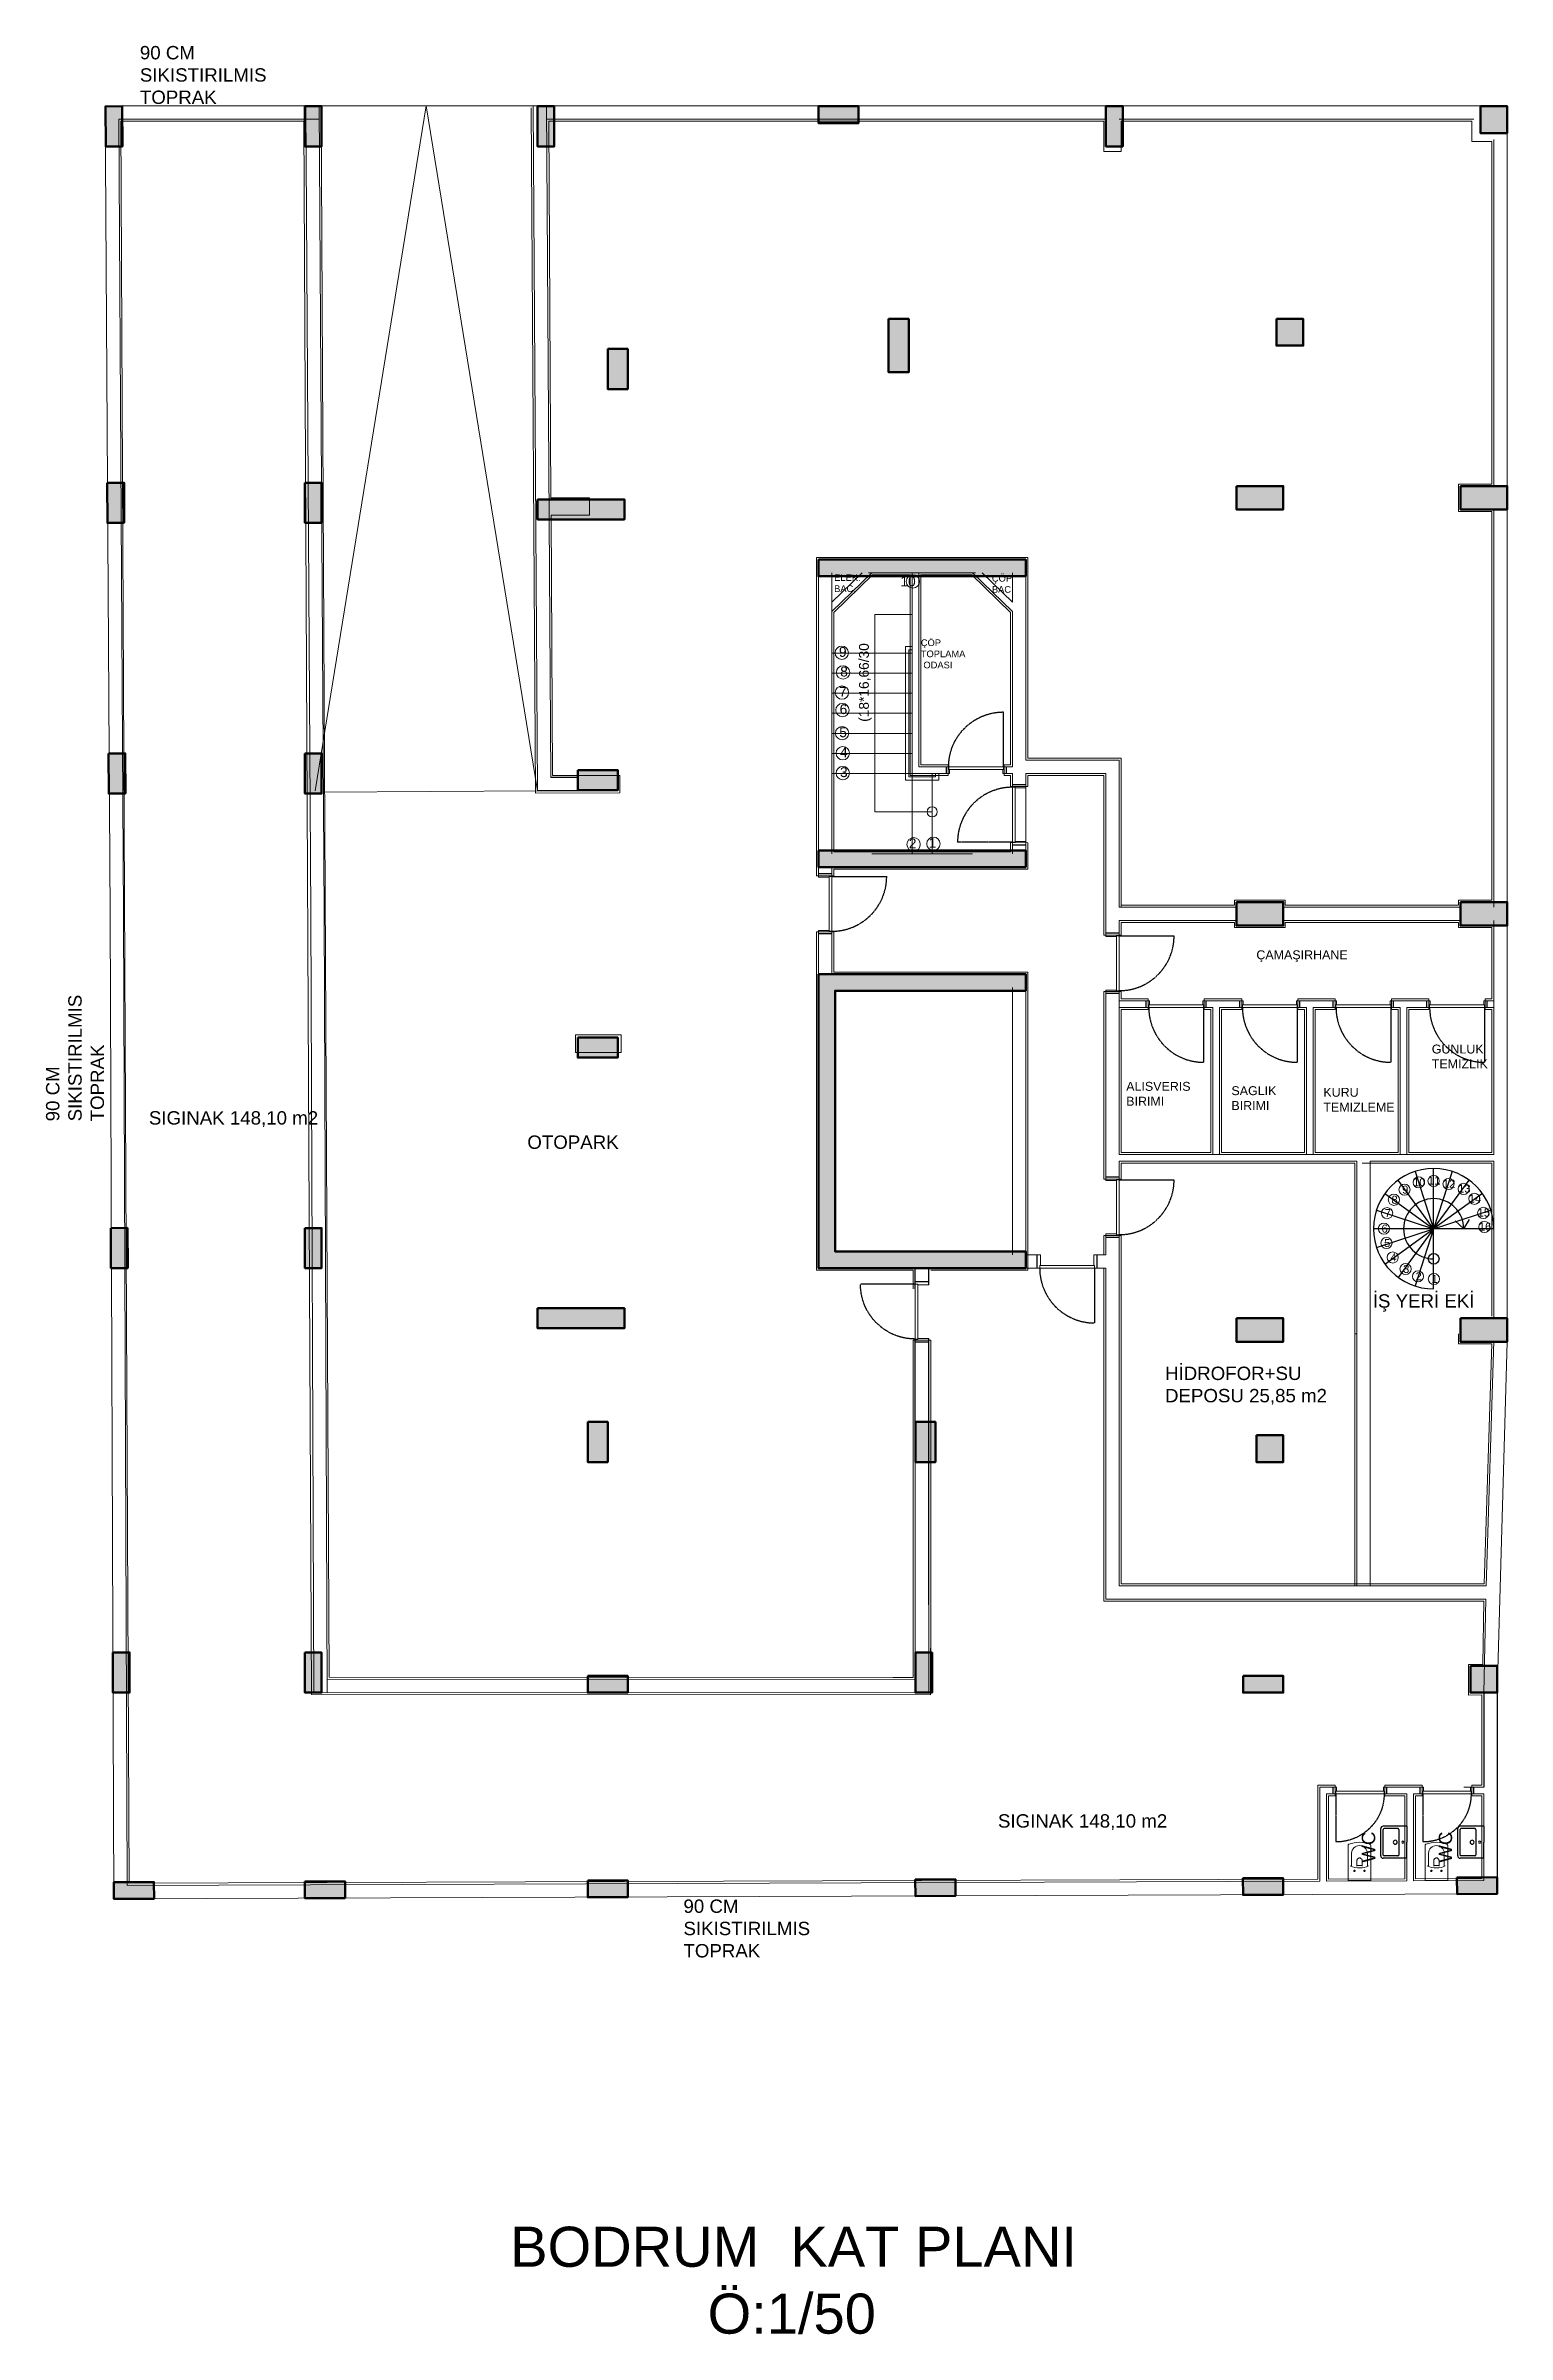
# Model space of a CAD drawing. Header units: millimetres. Extents: x 38129 to 72024, y -56282 to 16512.
# Drawn here: x 41906 to 44092, y -56282 to -52858 of the extents above; entities that cross this region are included whole.
import ezdxf

# ---------------------------------------------------------------- set-up
doc = ezdxf.new("R2010")
doc.units = ezdxf.units.MM
doc.linetypes.add('CENTER2', pattern=[1.125, 0.75, -0.125, 0.125, -0.125])
doc.linetypes.add('HIDDEN', pattern=[0.375, 0.25, -0.125])
for name, color, linetype, lineweight in [('COLUMN4', 3, 'Continuous', 50), ('DUVAR', 255, 'Continuous', 30), ('eşya', 30, 'Continuous', 15), ('İÇ YAZI', 152, 'Continuous', 40), ('MİMARİ', 4, 'Continuous', 9), ('TARAMA', 252, 'Continuous', 0)]:
    doc.layers.add(name, color=color, linetype=linetype, lineweight=lineweight)
for name, color, linetype in [('dek-Merdiven', 2, 'Continuous'), ('HIDDEN', 1, 'HIDDEN'), ('tefriş', 42, 'Continuous')]:
    doc.layers.add(name, color=color, linetype=linetype)
doc.styles.get("Standard").update_dxf_attribs({"font": 'arial.ttf'})

msp = doc.modelspace()

# ---------------------------------------------------------------- texts
at = {"layer": 'MİMARİ'}
for s, width, insert, char_height, attachment_point in [('90 CM SIKISTIRILMIS TOPRAK', 250.343, (42046.9, -52945.5), 20, 7), ('SIGINAK 148,10 m2', 250.343, (42060.4, -54475.7), 20, 7), ('OTOPARK', 250.343, (42626.3, -54508.6), 20, 7), ('İŞ YERİ EKİ', 250.343, (43890.6, -54752), 20, 7), ('HİDROFOR+SU DEPOSU 25,85 m2', 250.343, (43579.9, -54891.2), 20, 7), ('SIGINAK 148,10 m2', 250.343, (43330.1, -55527.4), 20, 7), ('90 CM SIKISTIRILMIS TOPRAK', 250.343, (42859.8, -55718.2), 20, 7), ('\\pi60.91041;BODRUM  KAT PLANI \\P\\pi356.12187;Ö:1/50', 955.804, (42539.8, -56120.7), 60, 1)]:
    msp.add_mtext_dynamic_manual_height_columns(s, width=width, gutter_width=12.5, heights=[0], dxfattribs=dict(at, insert=insert, char_height=char_height, attachment_point=attachment_point))
for s, insert, char_height, width, attachment_point in [('ELEK. \\PBAC.', (43085.1, -53648.7), 10, 125.172, 1), ('10', (43207.1, -53652), 14.7, 26.493, 3), ('ÇÖP \\PBAC.', (43321, -53649.8), 10, 125.172, 1), ('ÇÖP \\PTOPLAMA\\P ODASI', (43214.7, -53746.2), 10, 125.172, 1), ('9', (43092.3, -53757.6), 14.7, 26.493, 1), ('8', (43094.2, -53787), 14.7, 26.493, 1), ('7', (43092.5, -53817.1), 14.7, 26.493, 1), ('6', (43093.3, -53843.3), 14.7, 26.493, 1), ('5', (43092.8, -53877.8), 14.7, 26.493, 1), ('4', (43093.9, -53907.8), 14.7, 26.493, 1), ('3', (43093.9, -53937.5), 14.7, 26.493, 1), ('2', (43208.2, -54044.1), 14.7, 26.493, 3), ('1', (43237.8, -54043.3), 14.7, 26.493, 3), ('ÇAMAŞIRHANE', (43716.5, -54228.8), 13.333, 166.895, 7), ('GUNLUK \\PTEMIZLIK', (43978.8, -54387.9), 13.33, 166.895, 7), ('ALISVERIS \\PBIRIMI', (43521.9, -54443.7), 13.33, 166.895, 7), ('SAGLIK \\PBIRIMI', (43679.2, -54450.2), 13.33, 166.895, 7), ('KURU \\PTEMIZLEME', (43816.7, -54452.6), 13.33, 166.895, 7)]:
    msp.add_mtext(s, dxfattribs=dict(at, insert=insert, char_height=char_height, width=width, attachment_point=attachment_point))
at = {"layer": 'MİMARİ', "insert": (43141.4, -53869.5), "char_height": 14.7, "width": 26.493, "attachment_point": 7, "rotation": 90}
msp.add_mtext('(18*16,66/30', dxfattribs=at)
at = {"layer": 'MİMARİ', "char_height": 20, "rotation": 90}
for s, insert, attachment_point in [('90 CM SIKISTIRILMIS TOPRAK', (41993.5, -54467.2), 7), ('WC', (43874.2, -55576.2), 1), ('WC', (43989.2, -55576.2), 1)]:
    msp.add_mtext_dynamic_manual_height_columns(s, width=250.343, gutter_width=12.5, heights=[0], dxfattribs=dict(at, insert=insert, attachment_point=attachment_point))

# ---------------------------------------------------------------- blocks, each defined once
blk = doc.blocks.new('*U12')
for p, q in [((4, 0), (0, 0)), ((86, 0), (90, 0))]:
    blk.add_line(p, q)
blk.add_lwpolyline([(4, 0), (86, 0), (86, -4), (4, -4)], close=True)
for points in [[(0, -20), (5, -20), (5, -4)], [(90, -20), (85, -20), (85, -4)]]:
    blk.add_lwpolyline(points)
at = {"layer": 'DUVAR'}
for p, q in [((0, 0), (0, -20)), ((90, 0), (90, -20))]:
    blk.add_line(p, q, dxfattribs=at)
at = {"layer": 'HIDDEN'}
blk.add_line((4, 0), (4, 82), dxfattribs=at)
blk.add_arc((4, 0), 82, 360, 90, dxfattribs=at)
blk = doc.blocks.new('*U38')
for p, q in [((4, 0), (0, 0)), ((86, 0), (90, 0))]:
    blk.add_line(p, q)
blk.add_lwpolyline([(4, 0), (86, 0), (86, -4), (4, -4)], close=True)
for points in [[(0, -20), (5, -20), (5, -4)], [(90, -20), (85, -20), (85, -4)]]:
    blk.add_lwpolyline(points)
at = {"layer": 'DUVAR'}
for p, q in [((0, 0), (0, -20)), ((90, 0), (90, -20))]:
    blk.add_line(p, q, dxfattribs=at)
at = {"layer": 'HIDDEN'}
blk.add_line((4, 0), (4, 82), dxfattribs=at)
blk.add_arc((4, 0), 82, 360, 90, dxfattribs=at)
blk = doc.blocks.new('*U39')
for p, q in [((4, 0), (0, 0)), ((86, 0), (90, 0))]:
    blk.add_line(p, q)
blk.add_lwpolyline([(4, 0), (86, 0), (86, -4), (4, -4)], close=True)
for points in [[(0, -10), (5, -10), (5, -4)], [(90, -10), (85, -10), (85, -4)]]:
    blk.add_lwpolyline(points)
at = {"layer": 'DUVAR'}
for p, q in [((0, 0), (0, -10)), ((90, 0), (90, -10))]:
    blk.add_line(p, q, dxfattribs=at)
at = {"layer": 'HIDDEN'}
blk.add_line((4, 0), (4, 82), dxfattribs=at)
blk.add_arc((4, 0), 82, 360, 90, dxfattribs=at)
blk = doc.blocks.new('*U37')
for p, q in [((4, 0), (0, 0)), ((86, 0), (90, 0))]:
    blk.add_line(p, q)
blk.add_lwpolyline([(4, 0), (86, 0), (86, -4), (4, -4)], close=True)
for points in [[(0, -20), (5, -20), (5, -4)], [(90, -20), (85, -20), (85, -4)]]:
    blk.add_lwpolyline(points)
at = {"layer": 'DUVAR'}
for p, q in [((0, 0), (0, -20)), ((90, 0), (90, -20))]:
    blk.add_line(p, q, dxfattribs=at)
at = {"layer": 'HIDDEN'}
blk.add_line((4, 0), (4, 82), dxfattribs=at)
blk.add_arc((4, 0), 82, 360, 90, dxfattribs=at)
blk = doc.blocks.new('*U41')
for p, q in [((4, 0), (0, 0)), ((86, 0), (90, 0))]:
    blk.add_line(p, q)
blk.add_lwpolyline([(4, 0), (86, 0), (86, -4), (4, -4)], close=True)
for points in [[(0, -20), (5, -20), (5, -4)], [(90, -20), (85, -20), (85, -4)]]:
    blk.add_lwpolyline(points)
at = {"layer": 'DUVAR'}
for p, q in [((0, 0), (0, -20)), ((90, 0), (90, -20))]:
    blk.add_line(p, q, dxfattribs=at)
at = {"layer": 'HIDDEN'}
blk.add_line((4, 0), (4, 82), dxfattribs=at)
blk.add_arc((4, 0), 82, 360, 90, dxfattribs=at)
blk = doc.blocks.new('duravit-caro-asma-62')
for p, q in [((-458, 118), (-259, 118)), ((-387, 1), (-388, -3)), ((-386, 5), (-387, 1)), ((-385, 8), (-386, 5)), ((-384, 12), (-385, 8)), ((-382, 15), (-384, 12)), ((-380, 18), (-382, 15)), ((-378, 21), (-380, 18)), ((-376, 24), (-378, 21)), ((-374, 26), (-376, 24)), ((-371, 29), (-374, 26)), ((-368, 31), (-371, 29)), ((-365, 33), (-368, 31)), ((-362, 34), (-365, 33)), ((-359, 36), (-362, 34)), ((-355, 37), (-359, 36)), ((-351, 38), (-355, 37)), ((-347, 38), (-351, 38)), ((-343, 38), (-347, 38)), ((-344, 38), (-264, 38)), ((-271, 37), (-271, -42)), ((-458, -118), (-261, -118)), ((-388, -3), (-388, -7)), ((-388, -7), (-388, -7)), ((-388, -7), (-388, -11)), ((-388, -11), (-388, -15)), ((-388, -15), (-387, -11)), ((-387, -11), (-386, -14)), ((-386, -14), (-385, -10)), ((-385, -10), (-383, -13)), ((-383, -13), (-382, -17)), ((-382, -17), (-380, -20)), ((-380, -20), (-378, -23)), ((-378, -23), (-375, -26)), ((-375, -26), (-373, -29)), ((-373, -29), (-370, -31)), ((-370, -31), (-367, -33)), ((-367, -33), (-364, -35)), ((-364, -35), (-361, -37)), ((-361, -37), (-357, -38)), ((-357, -38), (-353, -39)), ((-353, -39), (-349, -40)), ((-349, -40), (-345, -41)), ((-345, -41), (-341, -41)), ((-264, -42), (-340, -42))]:
    blk.add_line(p, q)
at = {"color": 4, "linetype": 'CENTER2', "ltscale": 30}
for p, q in [((-209, 75), (-176, 75)), ((-193, 91), (-193, 57)), ((-209, -75), (-176, -75)), ((-193, -91), (-193, -57))]:
    blk.add_line(p, q, dxfattribs=at)
blk.add_lwpolyline([(-50, 165, 0.414214), (-55, 170), (-573, 170, 0.320013), (-592, 157, 0.178212), (-592, -157, 0.320013), (-573, -170), (-55, -170, 0.414214), (-50, -165)], format="xyb", close=True)
for centre in [(-193, 75), (-193, -75)]:
    blk.add_circle(centre, 10)
for centre, radius, start, end in [((-454, 0), 118, 91.839, 268.161), ((-598, -4), 360, 359.6639, 23.2064), ((-542, -4), 304, 334.6873, 359.5949)]:
    blk.add_arc(centre, radius, start, end)
blk = doc.blocks.new('A$C5F901649')
at = {"layer": 'tefriş'}
for p, q in [((0, 0), (0, 29.5)), ((3, 32.5), (37, 32.5)), ((4.1, 29.5), (35.9, 29.5)), ((40, 0), (40, 29.5)), ((3, 11.3), (3, 28.4)), ((35.9, 10.1), (4.1, 10.1)), ((37, 11.3), (37, 28.4)), ((0, 0), (20, 0)), ((40, 0), (20, 0))]:
    blk.add_line(p, q, dxfattribs=at)
for centre, radius, start, end in [((3, 29.5), 3, 90, 180), ((4.1, 28.4), 1.13, 90, 179.9238), ((35.9, 28.4), 1.13, 0.0762, 90), ((37, 29.5), 3, 0, 90), ((4.1, 11.3), 1.13, 179.9238, 270), ((20, 14.5), 2.48, 90, 270), ((20, 5.1), 1.31, 90, 270), ((20, 14.5), 2.48, 270, 90), ((20, 5.1), 1.31, 270, 90), ((35.9, 11.3), 1.13, 270, 0.0762)]:
    blk.add_arc(centre, radius, start, end, dxfattribs=at)
blk = doc.blocks.new('*U11')
for p, q in [((4, 0), (0, 0)), ((76, 0), (80, 0))]:
    blk.add_line(p, q)
blk.add_lwpolyline([(4, 0), (76, 0), (76, -4), (4, -4)], close=True)
for points in [[(0, -10), (5, -10), (5, -4)], [(80, -10), (75, -10), (75, -4)]]:
    blk.add_lwpolyline(points)
at = {"layer": 'DUVAR'}
for p, q in [((0, 0), (0, -10)), ((80, 0), (80, -10))]:
    blk.add_line(p, q, dxfattribs=at)
at = {"layer": 'HIDDEN'}
blk.add_line((4, 0), (4, 72), dxfattribs=at)
blk.add_arc((4, 0), 72, 0, 90, dxfattribs=at)
blk = doc.blocks.new('rewtertwe')
at = {"layer": 'TARAMA', "lineweight": -3}
h = blk.add_hatch(dxfattribs=at)
h.set_pattern_fill('ANSI33', color=256, scale=2.5, style=0)
h.set_pattern_definition([(45, (-581316.523, -211139.459), (-11.22532015, 11.22532015), []), (45, (-581305.298, -211139.459), (-11.22532015, 11.22532015), [7.9375, -3.96875])])
h.paths.add_polyline_path([(-100.1, -370.8), (-100.1, -810.8), (209.9, -810.8), (209.9, -785.8), (-75.1, -785.8), (-75.1, -395.8), (209.9, -395.8), (209.9, -370.8)])
h.paths.add_polyline_path([(854.8, -1722.2), (914.8, -1722), (914.9, -1747), (854.9, -1747.2)])
h.paths.add_polyline_path([(534.8, -1723.4), (594.8, -1723.2), (594.9, -1748.2), (534.9, -1748.4)])
h.paths.add_polyline_path([(44.8, -1725.1), (104.8, -1724.9), (104.9, -1749.9), (44.9, -1750.1)])
h.paths.add_polyline_path([(-445.1, -1726.8), (-385.1, -1726.6), (-385, -1751.6), (-445, -1751.8)])
h.paths.add_polyline_path([(-868, -1728.3), (-808, -1728.1), (-807.9, -1753.1), (-867.9, -1753.3)])
h.paths.add_polyline_path([(-1153.7, -1729.3), (-1093.7, -1729.1), (-1093.6, -1754.1), (-1153.6, -1754.3)])
h.paths.add_polyline_path([(875, -1405.8), (915, -1405.8), (915, -1445.8), (875, -1445.8)])
h.paths.add_polyline_path([(534.9, -1420.8), (594.9, -1420.8), (594.9, -1445.8), (534.9, -1445.8)])
h.paths.add_polyline_path([(44.9, -1385.8), (69.9, -1385.8), (69.9, -1445.8), (44.9, -1445.8)])
h.paths.add_polyline_path([(-445.1, -1420.8), (-385.1, -1420.8), (-385.1, -1445.8), (-445.1, -1445.8)])
h.paths.add_polyline_path([(-868, -1385.8), (-843, -1385.8), (-843, -1445.8), (-868, -1445.8)])
h.paths.add_polyline_path([(-1155.3, -1385.8), (-1130.3, -1385.7), (-1130.1, -1445.7), (-1155.1, -1445.8)])
h.paths.add_polyline_path([(554.9, -1060.8), (594.9, -1060.8), (594.9, -1100.8), (554.9, -1100.8)])
h.paths.add_polyline_path([(44.9, -1040.8), (74.9, -1040.8), (74.9, -1100.8), (44.9, -1100.8)])
h.paths.add_polyline_path([(-445.1, -1040.8), (-415.1, -1040.8), (-415.1, -1100.8), (-445.1, -1100.8)])
h.paths.add_polyline_path([(859.9, -885.8), (929.9, -885.8), (929.9, -920.8), (859.9, -920.8)])
h.paths.add_polyline_path([(524.9, -885.8), (594.9, -885.8), (594.9, -920.8), (524.9, -920.8)])
h.paths.add_polyline_path([(-520.1, -870.8), (-390.1, -870.8), (-390.1, -900.8), (-520.1, -900.8)])
h.paths.add_polyline_path([(-868, -750.8), (-843, -750.8), (-843, -810.8), (-868, -810.8)])
h.paths.add_polyline_path([(-1158.3, -750.8), (-1133.3, -750.7), (-1133, -810.7), (-1158, -810.8)])
h.paths.add_polyline_path([(-460.1, -465.8), (-400.1, -465.8), (-400.1, -495.8), (-460.1, -495.8)])
h.paths.add_polyline_path([(859.9, -263.3), (929.9, -263.3), (929.9, -298.3), (859.9, -298.3)])
h.paths.add_polyline_path([(524.9, -263.3), (594.9, -263.3), (594.9, -298.3), (524.9, -298.3)])
h.paths.add_polyline_path([(-100.1, -185.8), (209.9, -185.8), (209.9, -210.8), (-100.1, -210.8)])
h.paths.add_polyline_path([(-460.1, -65.8), (-400.1, -65.8), (-400.1, -95.8), (-460.1, -95.8)])
h.paths.add_polyline_path([(-868, -40.8), (-843, -40.8), (-843, -100.8), (-868, -100.8)])
h.paths.add_polyline_path([(-1161.6, -40.8), (-1136.6, -40.7), (-1136.4, -100.7), (-1161.4, -100.8)])
h.paths.add_polyline_path([(-100.1, 249.2), (209.9, 249.2), (209.9, 224.2), (-100.1, 224.2)])
h.paths.add_polyline_path([(859.9, 359.2), (929.9, 359.2), (929.9, 324.2), (859.9, 324.2)])
h.paths.add_polyline_path([(524.9, 359.2), (594.9, 359.2), (594.9, 324.2), (524.9, 324.2)])
h.paths.add_polyline_path([(-520.1, 339.2), (-390.1, 339.2), (-390.1, 309.2), (-520.1, 309.2)])
h.paths.add_polyline_path([(-868, 364.2), (-843, 364.2), (-843, 304.2), (-868, 304.2)])
h.paths.add_polyline_path([(-1163.5, 364.1), (-1138.5, 364.2), (-1138.3, 304.2), (-1163.3, 304.1)])
h.paths.add_polyline_path([(-415.1, 564.2), (-385.1, 564.2), (-385.1, 504.2), (-415.1, 504.2)])
h.paths.add_polyline_path([(584.9, 609.3), (624.9, 609.3), (624.9, 569.3), (584.9, 569.3)])
h.paths.add_polyline_path([(4.9, 609.3), (34.9, 609.3), (34.9, 529.3), (4.9, 529.3)])
h.paths.add_polyline_path([(889.9, 927.2), (929.9, 927.2), (929.9, 887.2), (889.9, 887.2)])
h.paths.add_polyline_path([(329.9, 927.2), (354.9, 927.2), (354.9, 867.2), (329.9, 867.2)])
h.paths.add_polyline_path([(-100.1, 927.2), (-40.1, 927.2), (-40.1, 902.2), (-100.1, 902.2)])
h.paths.add_polyline_path([(-520.1, 927.2), (-495.1, 927.2), (-495.1, 867.2), (-520.1, 867.2)])
h.paths.add_polyline_path([(-868, 927.2), (-843, 927.2), (-843, 867.2), (-868, 867.2)])
h.paths.add_polyline_path([(-1166.2, 927.1), (-1141.2, 927.2), (-1140.9, 867.2), (-1165.9, 867.1)])
at = {"layer": 'COLUMN4', "color": 3}
for points in [[(-1166.2, 927.1), (-1141.2, 927.2), (-1140.9, 867.2), (-1165.9, 867.1)], [(-868, 927.2), (-843, 927.2), (-843, 867.2), (-868, 867.2)], [(-520.1, 927.2), (-495.1, 927.2), (-495.1, 867.2), (-520.1, 867.2)], [(-100.1, 927.2), (-40.1, 927.2), (-40.1, 902.2), (-100.1, 902.2)], [(329.9, 927.2), (354.9, 927.2), (354.9, 867.2), (329.9, 867.2)], [(889.9, 927.2), (929.9, 927.2), (929.9, 887.2), (889.9, 887.2)], [(4.9, 609.3), (34.9, 609.3), (34.9, 529.3), (4.9, 529.3)], [(584.9, 609.3), (624.9, 609.3), (624.9, 569.3), (584.9, 569.3)], [(-415.1, 564.2), (-385.1, 564.2), (-385.1, 504.2), (-415.1, 504.2)], [(-1163.5, 364.1), (-1138.5, 364.2), (-1138.3, 304.2), (-1163.3, 304.1)], [(-868, 364.2), (-843, 364.2), (-843, 304.2), (-868, 304.2)], [(524.9, 359.2), (594.9, 359.2), (594.9, 324.2), (524.9, 324.2)], [(859.9, 359.2), (929.9, 359.2), (929.9, 324.2), (859.9, 324.2)], [(-520.1, 339.2), (-390.1, 339.2), (-390.1, 309.2), (-520.1, 309.2)], [(-100.1, 249.2), (209.9, 249.2), (209.9, 224.2), (-100.1, 224.2)], [(-1161.6, -40.8), (-1136.6, -40.7), (-1136.4, -100.7), (-1161.4, -100.8)], [(-868, -40.8), (-843, -40.8), (-843, -100.8), (-868, -100.8)], [(-460.1, -65.8), (-400.1, -65.8), (-400.1, -95.8), (-460.1, -95.8)], [(-100.1, -185.8), (209.9, -185.8), (209.9, -210.8), (-100.1, -210.8)], [(524.9, -263.3), (594.9, -263.3), (594.9, -298.3), (524.9, -298.3)], [(859.9, -263.3), (929.9, -263.3), (929.9, -298.3), (859.9, -298.3)], [(-100.1, -370.8), (-100.1, -810.8), (209.9, -810.8), (209.9, -785.8), (-75.1, -785.8), (-75.1, -395.8), (209.9, -395.8), (209.9, -370.8)], [(-460.1, -465.8), (-400.1, -465.8), (-400.1, -495.8), (-460.1, -495.8)], [(-1158.3, -750.8), (-1133.3, -750.7), (-1133, -810.7), (-1158, -810.8)], [(-868, -750.8), (-843, -750.8), (-843, -810.8), (-868, -810.8)], [(-520.1, -870.8), (-390.1, -870.8), (-390.1, -900.8), (-520.1, -900.8)], [(524.9, -885.8), (594.9, -885.8), (594.9, -920.8), (524.9, -920.8)], [(859.9, -885.8), (929.9, -885.8), (929.9, -920.8), (859.9, -920.8)], [(-445.1, -1040.8), (-415.1, -1040.8), (-415.1, -1100.8), (-445.1, -1100.8)], [(44.9, -1040.8), (74.9, -1040.8), (74.9, -1100.8), (44.9, -1100.8)], [(554.9, -1060.8), (594.9, -1060.8), (594.9, -1100.8), (554.9, -1100.8)], [(-1155.3, -1385.8), (-1130.3, -1385.7), (-1130.1, -1445.7), (-1155.1, -1445.8)], [(-868, -1385.8), (-843, -1385.8), (-843, -1445.8), (-868, -1445.8)], [(44.9, -1385.8), (69.9, -1385.8), (69.9, -1445.8), (44.9, -1445.8)], [(-445.1, -1420.8), (-385.1, -1420.8), (-385.1, -1445.8), (-445.1, -1445.8)], [(534.9, -1420.8), (594.9, -1420.8), (594.9, -1445.8), (534.9, -1445.8)], [(875, -1405.8), (915, -1405.8), (915, -1445.8), (875, -1445.8)], [(-1153.7, -1729.3), (-1093.7, -1729.1), (-1093.6, -1754.1), (-1153.6, -1754.3)], [(-868, -1728.3), (-808, -1728.1), (-807.9, -1753.1), (-867.9, -1753.3)], [(-445.1, -1726.8), (-385.1, -1726.6), (-385, -1751.6), (-445, -1751.8)], [(44.8, -1725.1), (104.8, -1724.9), (104.9, -1749.9), (44.9, -1750.1)], [(534.8, -1723.4), (594.8, -1723.2), (594.9, -1748.2), (534.9, -1748.4)], [(854.8, -1722.2), (914.8, -1722), (914.9, -1747), (854.9, -1747.2)]]:
    blk.add_lwpolyline(points, close=True, dxfattribs=at)
blk = doc.blocks.new('QWFRW4E')
at = {"layer": 'dek-Merdiven', "ltscale": 50}
for p, q in [((207948.8, 4044589), (207969.9, 4044481)), ((207956.6, 4044371.8), (207983.2, 4044590.2)), ((207889.4, 4044556), (207969.9, 4044481)), ((207969.9, 4044481), (207916.5, 4044577.2)), ((208016.3, 4044580.8), (207969.9, 4044481)), ((207969.9, 4044481), (208044.9, 4044561.5)), ((207870.2, 4044527.4), (207969.9, 4044481)), ((208066.1, 4044534.4), (207969.9, 4044481)), ((208079.1, 4044467.7), (207860.7, 4044494.3)), ((207862, 4044459.9), (207969.9, 4044481)), ((207873.8, 4044427.6), (207969.9, 4044481)), ((207969.9, 4044481), (207895, 4044400.5)), ((207969.9, 4044481), (207923.5, 4044381.3)), ((207969.9, 4044481), (208077.9, 4044502.1)), ((208024.5, 4044474.4), (208010.8, 4044490.9)), ((208024.5, 4044474.4), (208037.1, 4044490.1))]:
    blk.add_line(p, q, dxfattribs=at)
blk.add_circle((207963.3, 4044426.4), 9.83, dxfattribs=at)
for radius in [110, 55]:
    blk.add_arc((207969.9, 4044481), radius, 353.0519, 263.0519, dxfattribs=at)
at = {"layer": 'eşya'}
for centre in [(207904.2, 4044542.4), (207925.7, 4044558.3), (207952.9, 4044568.4), (207980.3, 4044567.9), (208006.8, 4044559), (208033.2, 4044546.7), (207879.7, 4044492.2), (207888.9, 4044519.6), (208050.4, 4044526.3), (208063.3, 4044498.8), (207881.2, 4044465.5), (208062.4, 4044473.1), (207889.3, 4044437.9), (207910, 4044414.2), (207931, 4044398), (207959.2, 4044389.7)]:
    blk.add_circle(centre, 10.2, dxfattribs=at)
at = {"layer": 'İÇ YAZI', "char_height": 19.6, "width": 299.714, "attachment_point": 1, "rotation": 353.0519}
for s, insert in [('{\\H0.75x;8}', (207900.7, 4044550.3)), ('{\\H0.75x;9}', (207922.2, 4044566.3)), ('{\\H0.75x;10}', (207943.7, 4044577.4)), ('{\\H0.75x;11}', (207971, 4044576.9)), ('{\\H0.75x;12}', (207997.6, 4044568)), ('{\\H0.75x;13}', (208024, 4044555.7)), ('{\\H0.75x;7}', (207885.4, 4044527.5)), ('{\\H0.75x;14}', (208041.2, 4044535.3)), ('{\\H0.75x;15}', (208054.1, 4044507.8)), ('{\\H0.75x;6}', (207876.2, 4044500.1)), ('{\\H0.75x;5}', (207877.7, 4044473.4)), ('{\\H0.75x;16}', (208053.2, 4044482.1)), ('{\\H0.75x;4}', (207885.8, 4044445.8)), ('{\\H0.75x;3}', (207906.5, 4044422.1)), ('{\\H0.75x;2}', (207927.5, 4044405.9)), ('{\\fArial|b0|i0|c162|p34;\\H0.75x;1}', (207955.7, 4044397.6))]:
    blk.add_mtext(s, dxfattribs=dict(at, insert=insert))

# ---------------------------------------------------------------- linework, layer by layer
at = {"layer": 'MİMARİ'}
for p, q in [((42002.5, -54157.1), (41995.2, -52948.2)), ((41995.2, -52948.2), (42315.2, -52948.2)), ((42002.5, -54157.1), (41995.2, -52948.2)), ((42302.5, -54155.3), (42295.2, -52948.2)), ((42475.2, -52948.2), (42309, -53972.6)), ((42322.5, -54155.2), (42315.2, -52948.2)), ((42315.2, -52948.2), (42635.2, -52948.3)), ((42475.2, -52948.2), (42641.4, -53972.6)), ((42641.4, -53972.6), (42635.2, -52948.2)), ((42635.2, -52948.2), (44091.6, -52948.2)), ((42661.3, -53952.6), (42655.2, -52948.2)), ((44091.6, -53516.8), (44091.6, -52948.4)), ((42022.5, -54157), (42015.3, -52968.2)), ((42015.3, -52968.2), (42315.3, -52968.2)), ((42655.3, -52968.2), (43491.5, -52968.2)), ((43511.5, -52968.2), (44041.6, -52968.2)), ((44071.6, -53516.8), (44071.6, -52998.4)), ((44091.6, -53536.8), (44091.6, -53536.8)), ((44091.6, -54146.8), (44091.6, -53536.8)), ((44071.6, -54146.8), (44071.6, -53551.8)), ((43058.7, -54099.8), (43058.6, -53623.8)), ((43058.6, -53623.8), (43374.7, -53623.8)), ((43136.6, -53626.8), (43296.7, -53626.8)), ((43374.7, -53623.8), (43374.7, -53923.8)), ((43081.6, -53972.9), (43081.6, -53646.8)), ((43127.1, -53646.8), (43081.6, -53690.5)), ((43141.3, -53646.8), (43081.6, -53704.6)), ((43142.5, -53649.8), (43084.6, -53705.9)), ((43136.6, -53646.8), (43296.7, -53646.8)), ((43198.6, -53649.8), (43142.5, -53649.8)), ((43198.6, -53949.8), (43198.6, -53649.8)), ((43201.6, -53646.8), (43201.6, -54066.8)), ((43290.9, -53649.8), (43214.6, -53649.8)), ((43214.6, -53649.8), (43214.6, -53933.8)), ((43348.7, -53705.9), (43290.9, -53649.8)), ((43292.1, -53646.8), (43351.7, -53704.6)), ((43084.6, -53705.9), (43084.6, -54063.8)), ((43201.6, -53709), (43145.9, -53709)), ((43145.9, -53709), (43145.9, -54004.2)), ((43348.7, -53933.8), (43348.7, -53705.9)), ((43201.6, -53740.7), (43201.6, -54066.8)), ((43081.6, -53766.8), (43201.6, -53766.8)), ((43081.6, -53796.8), (43201.6, -53796.8)), ((43081.6, -53826.8), (43201.6, -53826.8)), ((43081.6, -53856.8), (43201.6, -53856.8)), ((43081.6, -53886.8), (43201.6, -53886.8)), ((43081.6, -53886.8), (43201.6, -53886.8)), ((43081.6, -53916.8), (43201.6, -53916.8)), ((43081.6, -53946.8), (43201.6, -53946.8)), ((43255.4, -53949.8), (43198.6, -53949.8)), ((43214.6, -53933.8), (43255.4, -53933.8)), ((43231.7, -53946.8), (43252.4, -53946.8)), ((43255.4, -53933.8), (43255.4, -53949.8)), ((43339.4, -53949.8), (43339.4, -53933.8)), ((43339.4, -53933.8), (43348.7, -53933.8)), ((43348.7, -53949.8), (43339.4, -53949.8)), ((43342.4, -53946.8), (43351.7, -53946.8)), ((43348.7, -53966.4), (43348.7, -53949.8)), ((43374.7, -53923.8), (43514.5, -53923.8)), ((43488.5, -53949.8), (43374.7, -53949.8)), ((43374.7, -53949.8), (43374.7, -53966.4)), ((43488.5, -54188.7), (43488.5, -53949.8)), ((43514.5, -53923.8), (43514.5, -54146.8)), ((42641.4, -53972.6), (42321.4, -53974.6)), ((43374.7, -53966.4), (43348.7, -53966.4)), ((43145.9, -54004.2), (43231.7, -54004.2)), ((43348.7, -54063.8), (43348.7, -54050.3)), ((43348.7, -54050.3), (43374.7, -54050.5)), ((43374.7, -54050.5), (43374.7, -54089.8)), ((43084.6, -54063.8), (43348.7, -54063.8)), ((43136.6, -54086.8), (43296.7, -54086.8)), ((43141.3, -54066.8), (43292.1, -54066.8)), ((43084.7, -54099.8), (43058.7, -54099.8)), ((43374.7, -54089.8), (43084.7, -54089.8)), ((43084.7, -54089.8), (43084.7, -54099.8)), ((42008, -55630.2), (42002.5, -54157.1)), ((42028, -55610.1), (42022.5, -54157)), ((42306.9, -55321.5), (42302.5, -54156)), ((42326.9, -55321.5), (42322.5, -54156)), ((43686.6, -54146.8), (43511.5, -54146.8)), ((44021.6, -54146.8), (43756.5, -54146.8)), ((43514.5, -54188.7), (43488.5, -54188.7)), ((43511.5, -54166.8), (43511.5, -54189.7)), ((43686.6, -54166.8), (43511.5, -54166.8)), ((43511.5, -54186.8), (43511.5, -54189.7)), ((43683.6, -54169.8), (43514.5, -54169.8)), ((43514.5, -54169.8), (43514.5, -54188.7)), ((43683.6, -54177.3), (43683.6, -54169.8)), ((43759.6, -54177.3), (43683.6, -54177.3)), ((44021.6, -54166.8), (43756.5, -54166.8)), ((44018.6, -54169.8), (43759.6, -54169.8)), ((43759.6, -54169.8), (43759.6, -54177.3)), ((44018.6, -54177.3), (44018.6, -54169.8)), ((44068.6, -54177.3), (44018.6, -54177.3)), ((44068.6, -54283.8), (44068.6, -54177.3)), ((44071.6, -54516.8), (44071.6, -54166.8)), ((44091.6, -54761.8), (44091.6, -54166.8)), ((43351.7, -54656.3), (43351.7, -54266.8)), ((43371.7, -54266.8), (43371.7, -54656.3)), ((43488.5, -54553.7), (43488.5, -54272.7)), ((43488.5, -54272.7), (43514.5, -54272.7)), ((43491.5, -54270.7), (43491.5, -54555.7)), ((43511.5, -54271.7), (43511.5, -54516.8)), ((43511.5, -54271.7), (43511.5, -54516.8)), ((43551.6, -54286.8), (43511.5, -54286.8)), ((43514.5, -54272.7), (43514.5, -54283.8)), ((43514.5, -54283.8), (43554.6, -54283.8)), ((43554.6, -54283.8), (43554.6, -54299.8)), ((43638.6, -54299.8), (43638.6, -54283.8)), ((43638.6, -54283.8), (43694.6, -54283.8)), ((43691.6, -54286.8), (43641.6, -54286.8)), ((43694.6, -54283.8), (43694.6, -54299.8)), ((43778.6, -54299.8), (43778.6, -54283.8)), ((43778.6, -54283.8), (43834.6, -54283.8)), ((43831.6, -54286.8), (43781.6, -54286.8)), ((43834.6, -54283.8), (43834.6, -54299.8)), ((43918.6, -54299.8), (43918.6, -54283.8)), ((43918.6, -54283.8), (43974.6, -54283.8)), ((43971.6, -54286.8), (43921.6, -54286.8)), ((43974.6, -54283.8), (43974.6, -54299.8)), ((44058.6, -54299.8), (44058.6, -54283.8)), ((44058.6, -54283.8), (44068.6, -54283.8)), ((44071.6, -54286.8), (44061.6, -54286.8)), ((43551.6, -54296.8), (43511.5, -54296.8)), ((43554.6, -54299.8), (43514.5, -54299.8)), ((43514.5, -54299.8), (43514.5, -54513.8)), ((43648.6, -54299.8), (43638.6, -54299.8)), ((43651.6, -54296.8), (43641.6, -54296.8)), ((43648.6, -54513.8), (43648.6, -54299.8)), ((43651.6, -54516.8), (43651.6, -54296.8)), ((43691.6, -54296.8), (43661.6, -54296.8)), ((43661.6, -54516.8), (43661.6, -54296.8)), ((43694.6, -54299.8), (43664.6, -54299.8)), ((43664.6, -54299.8), (43664.6, -54513.8)), ((43788.6, -54299.8), (43778.6, -54299.8)), ((43791.6, -54296.8), (43781.6, -54296.8)), ((43788.6, -54513.8), (43788.6, -54299.8)), ((43791.6, -54516.8), (43791.6, -54296.8)), ((43831.6, -54296.8), (43801.6, -54296.8)), ((43801.6, -54516.8), (43801.6, -54296.8)), ((43834.6, -54299.8), (43804.6, -54299.8)), ((43804.6, -54299.8), (43804.6, -54513.8)), ((43928.6, -54299.8), (43918.6, -54299.8)), ((43931.6, -54296.8), (43921.6, -54296.8)), ((43928.6, -54499.4), (43928.6, -54299.8)), ((43931.6, -54516.8), (43931.6, -54296.8)), ((43941.6, -54516.8), (43941.6, -54296.8)), ((43971.6, -54296.8), (43941.6, -54296.8)), ((43974.6, -54299.8), (43944.6, -54299.8)), ((43944.6, -54299.8), (43944.6, -54513.8)), ((44068.6, -54299.8), (44058.6, -54299.8)), ((44071.6, -54296.8), (44061.6, -54296.8)), ((44068.6, -54513.8), (44068.6, -54299.8)), ((43928.6, -54513.8), (43928.6, -54499.4)), ((44071.6, -54516.8), (43511.5, -54516.8)), ((43511.5, -54526.8), (43511.5, -54554.7)), ((43511.5, -54526.8), (43511.5, -54554.7)), ((43866.6, -54526.8), (43511.5, -54526.8)), ((43514.5, -54513.8), (43648.6, -54513.8)), ((43863.6, -54529.8), (43514.5, -54529.8)), ((43514.5, -54529.8), (43514.5, -54553.7)), ((43664.6, -54513.8), (43788.6, -54513.8)), ((43804.6, -54513.8), (43928.6, -54513.8)), ((43863.6, -55162.1), (43863.6, -54529.8)), ((43866.6, -55162.1), (43866.6, -54526.8)), ((44068.6, -54529.8), (43874.6, -54529.8)), ((44071.6, -54526.8), (43886.6, -54526.8)), ((43886.6, -54761.8), (43886.6, -54526.8)), ((43944.6, -54513.8), (44068.6, -54513.8)), ((44068.6, -54758.8), (44068.6, -54529.8)), ((44071.6, -54761.8), (44071.6, -54526.8)), ((43514.5, -54553.7), (43488.5, -54553.7)), ((43351.7, -54666.8), (43351.7, -54635.7)), ((43371.7, -54635.7), (43371.7, -54666.8)), ((43491.5, -54635.7), (43491.5, -54666.8)), ((43371.6, -54666.8), (43388.5, -54666.8)), ((43478.5, -54666.8), (43491.5, -54666.8)), ((43488.5, -54666.8), (43488.5, -54637.7)), ((43488.5, -54637.7), (43514.5, -54637.7)), ((43511.5, -54636.7), (43511.5, -54646.8)), ((43511.5, -54636.7), (43511.5, -55162.1)), ((43514.5, -54637.7), (43514.5, -55159.1)), ((43371.6, -54686.8), (43388.5, -54686.8)), ((43478.5, -54686.8), (43491.5, -54686.8)), ((43491.5, -54686.8), (43491.5, -55182.1)), ((43886.6, -55162.1), (43886.6, -54761.8)), ((44091.6, -54766.8), (44091.6, -54761.8)), ((43866.6, -54784.8), (43863.6, -54784.8)), ((44018.6, -54799.8), (44018.6, -54784.8)), ((44068.5, -54799.8), (44018.6, -54799.8)), ((44057.4, -55159.1), (44068.5, -54799.8)), ((44060.3, -55162.1), (44071.6, -54796.2)), ((44076.6, -55322.7), (44091.6, -54796.8)), ((43206.5, -54977.1), (43206.5, -55302.1)), ((43226.5, -55182.1), (43226.5, -55322.1)), ((43491.5, -55182.1), (44059.7, -55182.1)), ((43511.5, -55162.1), (44060.3, -55162.1)), ((43514.5, -55159.1), (44057.4, -55159.1)), ((44056.6, -55322.1), (44059.7, -55182.1)), ((42326.8, -55301.5), (43206.5, -55302.1)), ((44076.6, -55322.1), (44076.6, -55302.1)), ((42308.6, -55321.5), (43226.5, -55322.1)), ((43811.6, -55463.2), (43811.6, -55603.6)), ((43811.6, -55463.2), (43836.6, -55463.2)), ((43821.6, -55473.2), (43821.6, -55603.6)), ((43821.6, -55473.2), (43835.6, -55473.2)), ((43911.6, -55463.2), (43941.6, -55463.2)), ((43911.6, -55473.2), (43941.6, -55473.2)), ((43941.6, -55463.2), (43941.6, -55463.2)), ((43941.6, -55463.2), (43966.6, -55463.2)), ((43941.6, -55473.2), (43941.6, -55603.2)), ((43951.6, -55473.2), (43951.6, -55603.1)), ((43951.6, -55473.2), (43965.6, -55473.2)), ((44016.6, -55473.2), (44056.6, -55473.2)), ((44026.6, -55463.2), (44056.6, -55463.2)), ((44056.6, -55473.2), (44056.6, -55602.7)), ((44076.6, -55622.6), (42008, -55630.2)), ((43811.6, -55603.6), (42028, -55610.1)), ((43941.6, -55603.2), (43821.6, -55603.6)), ((44056.6, -55602.7), (43951.6, -55603.1))]:
    msp.add_line(p, q, dxfattribs=at)
at = {"layer": 'MİMARİ', "lineweight": 25}
for p, q in [((42701.5, -53972.6), (42641.4, -53972.6)), ((42701.5, -53952.6), (42661.3, -53952.6)), ((43206.5, -54717.9), (43206.5, -54686.8)), ((43226.5, -54711.8), (43226.5, -54686.8)), ((43206.5, -54927.1), (43206.5, -54792.8)), ((43226.5, -55190.6), (43226.5, -54791.8)), ((44056.6, -55322.7), (44056.6, -55463.2)), ((44076.6, -55322.7), (44076.6, -55622.6))]:
    msp.add_line(p, q, dxfattribs=at)
at = {"layer": 'MİMARİ'}
for points in [[(42318.6, -52951.2), (42318.2, -52951.2), (42329.8, -55298.5), (43173.5, -55299.1), (43173.5, -55299.1), (43199.5, -55299.1), (43199.5, -55299.1), (43203.5, -55299.1), (43203.5, -54794.6), (43229.5, -54794.6), (43229.5, -55187.6), (43229.5, -55187.6), (43229.5, -55185.1), (43229.5, -55185.1), (43229.3, -55325.1), (42303.7, -55324.5), (42292.2, -52971.2), (42018.3, -52971.2), (42030.9, -55606.9), (43808.6, -55600.6), (43808.6, -55460.2), (43834.6, -55460.2), (43834.6, -55476.2), (43824.6, -55476.2), (43824.6, -55600.6), (43938.6, -55600.2), (43938.6, -55476.2), (43908.6, -55476.2), (43908.6, -55460.2), (43964.6, -55460.2), (43964.6, -55476.2), (43954.6, -55476.2), (43954.6, -55600.1), (44053.6, -55599.6), (44053.6, -55476.2), (44038.6, -55476.2), (44038.6, -55460.2), (44053.6, -55460.2), (44053.6, -55325.2), (44033.6, -55325.8), (44033.6, -55279.7), (44055.1, -55279.7), (44056.7, -55185.1), (43488.5, -55185.1), (43488.5, -54686.8)], [(43514.5, -54143.8), (43683.6, -54143.8), (43683.6, -54136.3), (43759.6, -54136.3), (43759.6, -54143.8), (44018.6, -54143.8), (44018.6, -54136.3), (44068.6, -54136.3), (44068.6, -53554.8), (44018.6, -53554.8), (44018.6, -53513.8), (44068.6, -53513.8), (44068.6, -53001.4), (44038.6, -53001.4), (44038.6, -52971.2), (43514.5, -52971.2), (43514.5, -53016.4), (43488.5, -53016.4), (43488.5, -52971.2), (42658.3, -52971.2), (42661.7, -53534.6), (42719.5, -53534.6), (42719.5, -53560.6), (42661.9, -53560.6), (42664.2, -53949.6), (42764.5, -53949.6), (42764.5, -53975.6), (42638.4, -53976.4), (42632.2, -52951.2)], [(43061.6, -54066.8), (43061.6, -53646.8)], [(43252.4, -53936.8), (43211.6, -53936.8), (43211.6, -53646.8)], [(43306.3, -53646.8), (43351.7, -53690.5), (43351.7, -53646.8)], [(43371.7, -53926.8), (43371.7, -53646.8)], [(43351.7, -53936.8), (43351.7, -53704.6)], [(43201.6, -53756.8), (43191.6, -53756.8), (43191.6, -53956.8), (43241.7, -53956.8), (43241.7, -53946.8)], [(43201.6, -53761.8), (43196.6, -53761.8), (43196.6, -53951.8), (43236.7, -53951.8), (43236.7, -53946.8)], [(43201.6, -53766.8), (43201.6, -53766.8), (43201.6, -53946.8)], [(43252.4, -53946.8), (43201.6, -53946.8)], [(43231.7, -53946.8), (43231.7, -54066.8)], [(43351.7, -53936.8), (43338.4, -53936.8)], [(43351.7, -53946.8), (43342.4, -53946.8)], [(43351.7, -54009), (43351.7, -53946.8)], [(43511.5, -54146.8), (43511.5, -53926.8), (43371.7, -53926.8)], [(43371.7, -54066.8), (43371.7, -53946.8)], [(43491.5, -54190.7), (43491.5, -53946.8), (43371.7, -53946.8)], [(43081.6, -54066.8), (43081.6, -53972.9)], [(43351.7, -54066.8), (43351.7, -54023.1)], [(43061.7, -54096.8), (43061.7, -54086.8)], [(43081.7, -54100.8), (43081.7, -54086.8)], [(43203.5, -54717.9), (43203.5, -54689.8), (43058.6, -54689.8), (43058.7, -54183.8), (43084.7, -54183.8), (43084.6, -54243.8), (43374.7, -54243.8), (43374.7, -54689.8), (43229.5, -54689.8)], [(43061.6, -54246.8), (43061.6, -54182.8)], [(43081.6, -54246.8), (43081.6, -54182.8)], [(43061.6, -54262.8), (43061.6, -54246.8)], [(43229.5, -55182.1), (43229.5, -55299.1)]]:
    msp.add_lwpolyline(points, dxfattribs=at)
msp.add_lwpolyline([(42698.5, -54338), (42766.4, -54338), (42766.4, -54364), (42698.5, -54364)], close=True, dxfattribs=at)
for centre, radius in [((43202.9, -53659.5), 10), ((43096.5, -53766.3), 10), ((43098.4, -53795.7), 10), ((43096.8, -53825.8), 10), ((43097.6, -53852), 10), ((43097, -53886.5), 10), ((43098.1, -53916.5), 10), ((43098.1, -53946.2), 10), ((43231.7, -54004.2), 7.53), ((43204, -54052.8), 10), ((43233.6, -54052), 10)]:
    msp.add_circle(centre, radius, dxfattribs=at)

# ---------------------------------------------------------------- block references
msp.add_blockref('rewtertwe', (43161.7, -53876), dxfattribs=at)
at = {"layer": 'MİMARİ', "xscale": -1}
msp.add_blockref('*U39', (43342.4, -53936.8), dxfattribs=at)
at = {"layer": 'MİMARİ'}
for name, p, rotation in [('*U12', (43351.7, -54053.4), 90), ('*U38', (43081.7, -54096.8), 270), ('*U12', (43511.5, -54185.7), 270), ('*U39', (43641.6, -54296.8), 180), ('*U39', (43781.6, -54296.8), 180), ('*U39', (43921.6, -54296.8), 180), ('*U39', (44061.6, -54296.8), 180), ('*U41', (43511.5, -54550.7), 270), ('*U37', (43478.5, -54686.8), 180)]:
    msp.add_blockref(name, p, dxfattribs=dict(at, rotation=rotation))
for name, p, xscale, yscale, zscale, rotation in [('QWFRW4E', (275378.9, -3360030.9), 0.8181818181828527, 0.8181818181828527, 0.8181818181828527, 6.948096300592437), ('A$C5F901649', (43941.6, -55569.6), 1.199999999953434, 1.199999999953434, 1.199999999953434, 90), ('A$C5F901649', (44056.6, -55569.6), 1.199999999953434, 1.199999999953434, 1.199999999953434, 90), ('duravit-caro-asma-62', (43870.7, -55607.7), -0.09999999997671694, 0.09999999997671694, 0.09999999997671699, 90), ('duravit-caro-asma-62', (43985.7, -55607.7), -0.09999999997671694, 0.09999999997671694, 0.09999999997671699, 90)]:
    msp.add_blockref(name, p, dxfattribs=dict(at, xscale=xscale, yscale=yscale, zscale=zscale, rotation=rotation))
at = {"layer": 'MİMARİ', "xscale": -1}
for name, p, rotation in [('*U37', (43206.5, -54706.8), 90.00000000000007), ('*U11', (43831.6, -55473.2), 180), ('*U11', (43961.6, -55473.2), 180)]:
    msp.add_blockref(name, p, dxfattribs=dict(at, rotation=rotation))

msp.set_redraw_order([(e.dxf.handle, doc.entitydb.next_handle()) for e in msp.query("TEXT MTEXT ATTDEF DIMENSION ARC_DIMENSION")])  # texts and dimensions are drawn at this point

doc.saveas('drawing.dxf')
